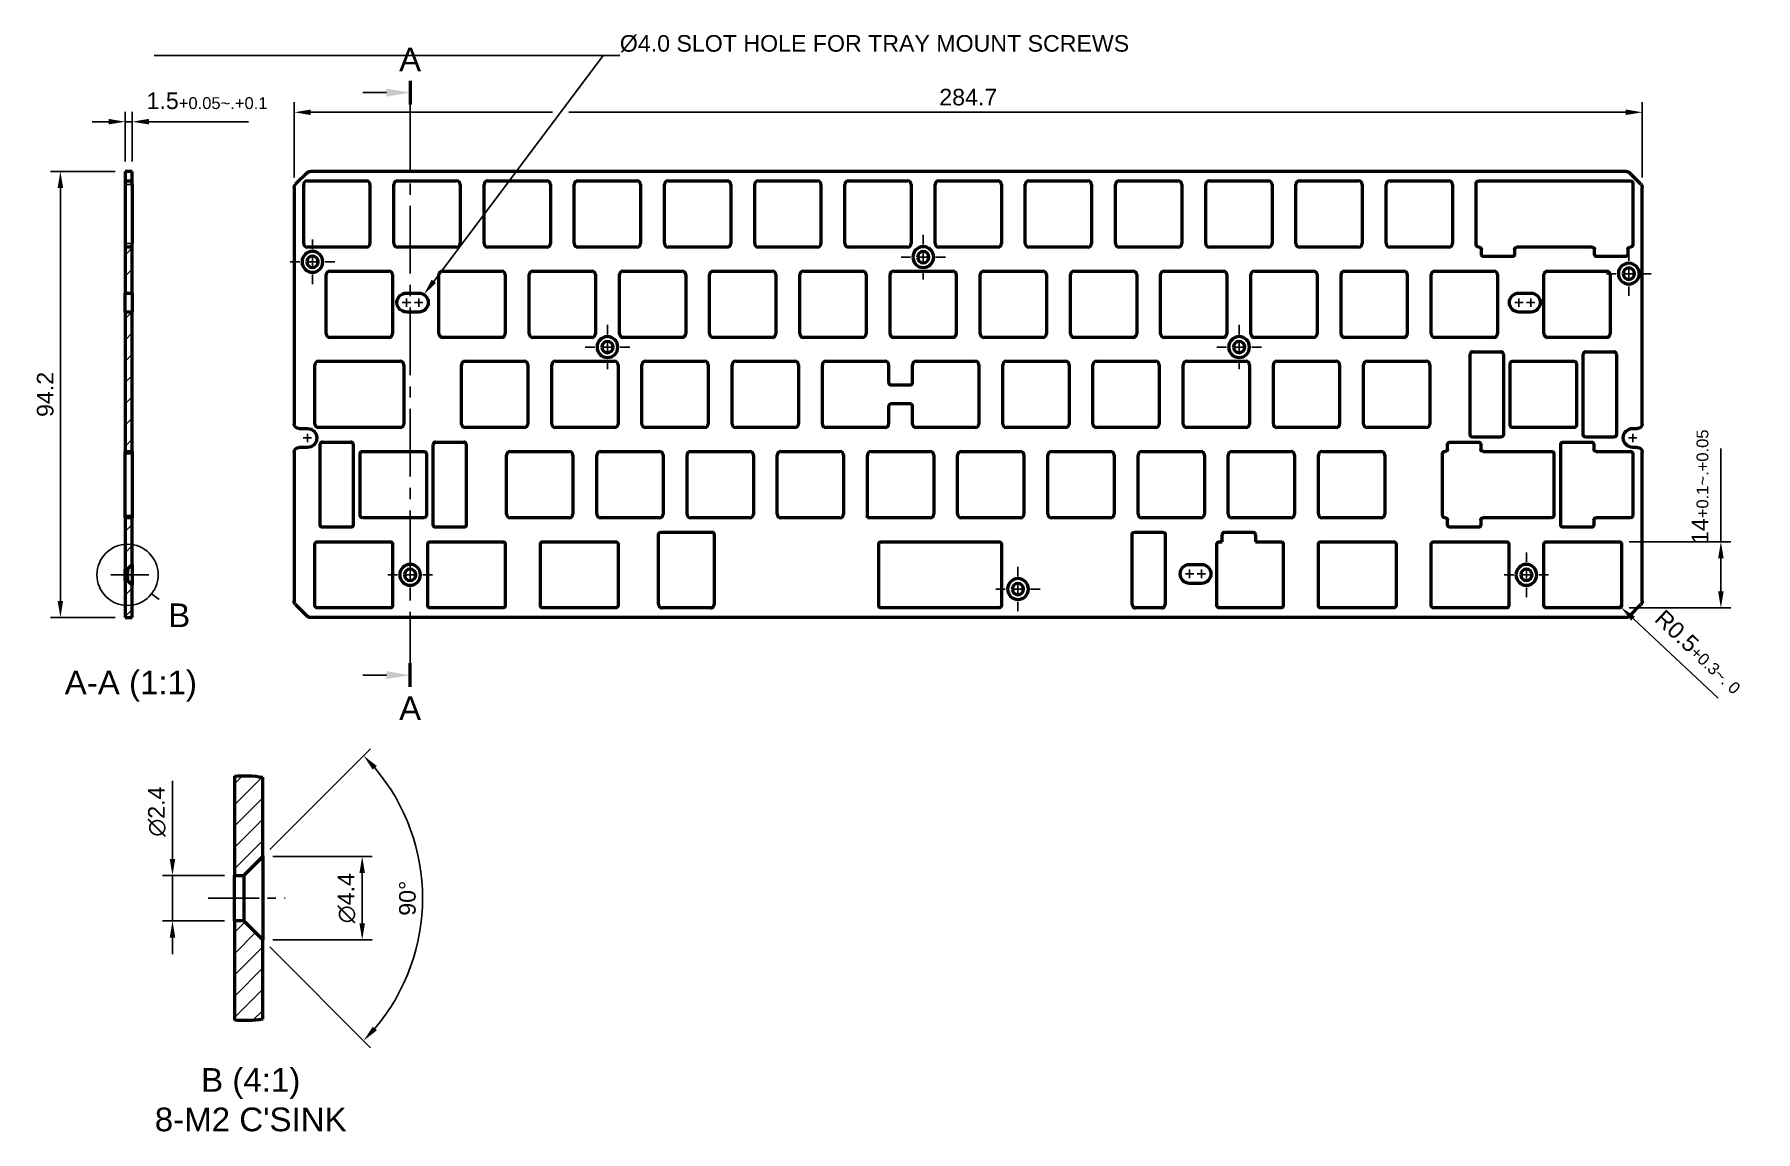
# Model space of a CAD drawing. Header units: millimetres. Extents: x 38 to 402, y 30 to 261.
import ezdxf
from ezdxf import colors
from ezdxf.entities.mleader import LeaderData, LeaderLine
from ezdxf.math import Vec2, Vec3

# ---------------------------------------------------------------- set-up
doc = ezdxf.new("R2010")
doc.units = ezdxf.units.MM
doc.header["$LTSCALE"] = 0.75
doc.linetypes.add('CENTER2', pattern=[28.575, 19.05, -3.175, 3.175, -3.175])
for name, color, linetype, lineweight in [('Detail Boundary', 7, 'Continuous', 25), ('FD_Dimensions', 7, 'Continuous', 25), ('Hatching', 7, 'Continuous', 25), ('Leaders', 7, 'Continuous', 25), ('Section Lines', 7, 'CENTER2', 25), ('Smart Centers', 7, 'CENTER2', 25), ('View Labels', 7, 'Continuous', 25), ('Visible', 7, 'Continuous', 50), ('Visible Narrow', 7, 'Continuous', 25)]:
    doc.layers.add(name, color=color, linetype=linetype, lineweight=lineweight)
doc.styles.get("Standard").update_dxf_attribs({"font": ''})
doc.styles.get('Standard').set_extended_font_data('Arial')
doc.dimstyles.new('Dim-ISO-25', dxfattribs={"dimtxt": 3.5, "dimasz": 3.5, "dimexe": 2.1, "dimexo": 2.1, "dimgap": 1.4, "dimtad": 1, "dimdsep": 46, "dimtxsty": 'Standard', "dimcen": 0, "dimazin": 2, "dimtp": 0.1, "dimtm": 0.1, "dimtfac": 0.714286, "dimtmove": 0, "dimatfit": 3, "dimfxl": 1, "dimarcsym": 0})

msp = doc.modelspace()

# ---------------------------------------------------------------- texts
at = {"layer": 'Detail Boundary', "insert": (69.008, 138.661), "char_height": 5, "attachment_point": 5}
msp.add_mtext('B', dxfattribs=at)
at = {"layer": 'Section Lines', "char_height": 5, "attachment_point": 5}
for insert in [(117.766, 256.044), (117.766, 119.03)]:
    msp.add_mtext('A', dxfattribs=dict(at, insert=insert))
at = {"layer": 'View Labels', "char_height": 5, "attachment_point": 8}
for s, insert, width in [('A-A (1:1)', (58.788, 120.461), 30.21487), ("B (4:1)^J8-M2 C'SINK", (84.104, 29.634), 53.01025)]:
    msp.add_mtext(s, dxfattribs=dict(at, insert=insert, width=width))

# ---------------------------------------------------------------- blocks, each defined once
blk = doc.blocks.new('*U3')
at = {"layer": 'Smart Centers', "color": 0, "ltscale": 0.75, "transparency": 16777216}
for p, q in [((0, 2.68), (0, 4.7)), ((-4.7, 0), (-2.68, 0)), ((2.68, 0), (4.7, 0)), ((0, -4.7), (0, -2.68))]:
    blk.add_line(p, q, dxfattribs=at)
at = {"layer": 'Smart Centers', "color": 0, "linetype": 'Continuous', "ltscale": 0.75, "transparency": 16777216}
for p, q in [((-0.89, 0), (0.89, 0)), ((0, -0.89), (0, 0.89))]:
    blk.add_line(p, q, dxfattribs=at)
blk = doc.blocks.new('*U4')
at = {"layer": 'Smart Centers', "color": 0, "ltscale": 0.75, "transparency": 16777216}
for p, q in [((0, 2.68), (0, 4.7)), ((-4.7, 0), (-2.68, 0)), ((2.68, 0), (4.7, 0)), ((0, -4.7), (0, -2.68))]:
    blk.add_line(p, q, dxfattribs=at)
at = {"layer": 'Smart Centers', "color": 0, "linetype": 'Continuous', "ltscale": 0.75, "transparency": 16777216}
for p, q in [((-0.89, 0), (0.89, 0)), ((0, -0.89), (0, 0.89))]:
    blk.add_line(p, q, dxfattribs=at)
blk = doc.blocks.new('*U5')
at = {"layer": 'Smart Centers', "color": 0, "ltscale": 0.75, "transparency": 16777216}
for p, q in [((0, 2.68), (0, 4.7)), ((-4.7, 0), (-2.68, 0)), ((2.68, 0), (4.7, 0)), ((0, -4.7), (0, -2.68))]:
    blk.add_line(p, q, dxfattribs=at)
at = {"layer": 'Smart Centers', "color": 0, "linetype": 'Continuous', "ltscale": 0.75, "transparency": 16777216}
for p, q in [((-0.89, 0), (0.89, 0)), ((0, -0.89), (0, 0.89))]:
    blk.add_line(p, q, dxfattribs=at)
blk = doc.blocks.new('*U6')
at = {"layer": 'Smart Centers', "color": 0, "ltscale": 0.75, "transparency": 16777216}
for p, q in [((0, 2.68), (0, 4.7)), ((-4.7, 0), (-2.68, 0)), ((2.68, 0), (4.7, 0)), ((0, -4.7), (0, -2.68))]:
    blk.add_line(p, q, dxfattribs=at)
at = {"layer": 'Smart Centers', "color": 0, "linetype": 'Continuous', "ltscale": 0.75, "transparency": 16777216}
for p, q in [((-0.89, 0), (0.89, 0)), ((0, -0.89), (0, 0.89))]:
    blk.add_line(p, q, dxfattribs=at)
blk = doc.blocks.new('*U7')
at = {"layer": 'Smart Centers', "color": 0, "ltscale": 0.75, "transparency": 16777216}
for p, q in [((0, 2.68), (0, 4.7)), ((-4.7, 0), (-2.68, 0)), ((2.68, 0), (4.7, 0)), ((0, -4.7), (0, -2.68))]:
    blk.add_line(p, q, dxfattribs=at)
at = {"layer": 'Smart Centers', "color": 0, "linetype": 'Continuous', "ltscale": 0.75, "transparency": 16777216}
for p, q in [((-0.89, 0), (0.89, 0)), ((0, -0.89), (0, 0.89))]:
    blk.add_line(p, q, dxfattribs=at)
blk = doc.blocks.new('*U8')
at = {"layer": 'Smart Centers', "color": 0, "ltscale": 0.75, "transparency": 16777216}
for p, q in [((0, 2.68), (0, 4.7)), ((-4.7, 0), (-2.68, 0)), ((2.68, 0), (4.7, 0)), ((0, -4.7), (0, -2.68))]:
    blk.add_line(p, q, dxfattribs=at)
at = {"layer": 'Smart Centers', "color": 0, "linetype": 'Continuous', "ltscale": 0.75, "transparency": 16777216}
for p, q in [((-0.89, 0), (0.89, 0)), ((0, -0.89), (0, 0.89))]:
    blk.add_line(p, q, dxfattribs=at)
blk = doc.blocks.new('*U9')
at = {"layer": 'Smart Centers', "color": 0, "ltscale": 0.75, "transparency": 16777216}
for p, q in [((0, 2.68), (0, 4.7)), ((-4.7, 0), (-2.68, 0)), ((2.68, 0), (4.7, 0)), ((0, -4.7), (0, -2.68))]:
    blk.add_line(p, q, dxfattribs=at)
at = {"layer": 'Smart Centers', "color": 0, "linetype": 'Continuous', "ltscale": 0.75, "transparency": 16777216}
for p, q in [((-0.89, 0), (0.89, 0)), ((0, -0.89), (0, 0.89))]:
    blk.add_line(p, q, dxfattribs=at)
blk = doc.blocks.new('*U10')
at = {"layer": 'Smart Centers', "color": 0, "ltscale": 0.75, "transparency": 16777216}
for p, q in [((0, 2.68), (0, 4.7)), ((-4.7, 0), (-2.68, 0)), ((2.68, 0), (4.7, 0)), ((0, -4.7), (0, -2.68))]:
    blk.add_line(p, q, dxfattribs=at)
at = {"layer": 'Smart Centers', "color": 0, "linetype": 'Continuous', "ltscale": 0.75, "transparency": 16777216}
for p, q in [((-0.89, 0), (0.89, 0)), ((0, -0.89), (0, 0.89))]:
    blk.add_line(p, q, dxfattribs=at)
blk = doc.blocks.new('*U11')
at = {"layer": 'Smart Centers', "color": 0, "linetype": 'Continuous', "ltscale": 0.75, "transparency": 16777216}
for p, q in [((-0.89, 0), (0.89, 0)), ((0, -0.89), (0, 0.89))]:
    blk.add_line(p, q, dxfattribs=at)
blk = doc.blocks.new('*U12')
at = {"layer": 'Smart Centers', "color": 0, "linetype": 'Continuous', "ltscale": 0.75, "transparency": 16777216}
for p, q in [((-0.89, 0), (0.89, 0)), ((0, -0.89), (0, 0.89))]:
    blk.add_line(p, q, dxfattribs=at)
blk = doc.blocks.new('*U13')
at = {"layer": 'Smart Centers', "color": 0, "linetype": 'Continuous', "ltscale": 0.75, "transparency": 16777216}
for p, q in [((-0.89, 0), (0.89, 0)), ((0, -0.89), (0, 0.89))]:
    blk.add_line(p, q, dxfattribs=at)
blk = doc.blocks.new('*U14')
at = {"layer": 'Smart Centers', "color": 0, "linetype": 'Continuous', "ltscale": 0.75, "transparency": 16777216}
for p, q in [((-0.89, 0), (0.89, 0)), ((0, -0.89), (0, 0.89))]:
    blk.add_line(p, q, dxfattribs=at)
blk = doc.blocks.new('*U15')
at = {"layer": 'Smart Centers', "color": 0, "linetype": 'Continuous', "ltscale": 0.75, "transparency": 16777216}
for p, q in [((-0.89, 0), (0.89, 0)), ((0, -0.89), (0, 0.89))]:
    blk.add_line(p, q, dxfattribs=at)
blk = doc.blocks.new('*U16')
at = {"layer": 'Smart Centers', "color": 0, "linetype": 'Continuous', "ltscale": 0.75, "transparency": 16777216}
for p, q in [((-0.89, 0), (0.89, 0)), ((0, -0.89), (0, 0.89))]:
    blk.add_line(p, q, dxfattribs=at)
blk = doc.blocks.new('*U17')
at = {"layer": 'Smart Centers', "color": 0, "linetype": 'Continuous', "ltscale": 0.75, "transparency": 16777216}
for p, q in [((-0.89, 0), (0.89, 0)), ((0, -0.89), (0, 0.89))]:
    blk.add_line(p, q, dxfattribs=at)
blk = doc.blocks.new('*U18')
at = {"layer": 'Smart Centers', "color": 0, "linetype": 'Continuous', "ltscale": 0.75, "transparency": 16777216}
for p, q in [((-0.89, 0), (0.89, 0)), ((0, -0.89), (0, 0.89))]:
    blk.add_line(p, q, dxfattribs=at)
blk = doc.blocks.new('*D29')
at = {"layer": 'Defpoints', "color": 0, "transparency": 16777216}
for p in [(373.11, 154.21), (394.58, 154.21), (373.11, 140.21)]:
    blk.add_point(p, dxfattribs=at)
at = {"layer": 'FD_Dimensions', "color": 0, "lineweight": -2, "transparency": 16777216}
for p, q in [((394.58, 154.21), (394.58, 173.92)), ((375.21, 154.21), (396.68, 154.21)), ((394.58, 143.71), (394.58, 150.71)), ((375.21, 140.21), (396.68, 140.21))]:
    blk.add_line(p, q, dxfattribs=at)
at = {"layer": 'FD_Dimensions', "color": 0, "transparency": 16777216}
for points in [[(394, 150.71), (395.17, 150.71), (394.58, 154.21)], [(394, 143.71), (395.17, 143.71), (394.58, 140.21)]]:
    blk.add_solid(points, dxfattribs=at)
at = {"layer": 'FD_Dimensions', "color": 0, "transparency": 16777216, "insert": (390.21, 165.82), "char_height": 3.5, "attachment_point": 5, "rotation": 90}
blk.add_mtext('14{\\H2.5;\\S+0.1~.+0.05;}', dxfattribs=at)
blk = doc.blocks.new('*D30')
at = {"layer": 'Defpoints', "color": 0, "transparency": 16777216}
for p in [(373.11, 140.71), (373.47, 140.37)]:
    blk.add_point(p, dxfattribs=at)
at = {"layer": 'FD_Dimensions', "color": 0, "lineweight": -2, "transparency": 16777216}
for p, q in [((373.11, 140.71), (373.47, 140.37)), ((394.01, 121.15), (376.03, 137.98))]:
    blk.add_line(p, q, dxfattribs=at)
at = {"layer": 'FD_Dimensions', "color": 0, "transparency": 16777216}
blk.add_solid([(376.43, 138.41), (375.63, 137.55), (373.47, 140.37)], dxfattribs=at)
at = {"layer": 'FD_Dimensions', "color": 0, "transparency": 16777216, "insert": (389.98, 130.95), "char_height": 3.5, "attachment_point": 5, "rotation": 316.9037}
blk.add_mtext('R0.5{\\H2.5;\\S+0.3~. 0;}', dxfattribs=at)
blk = doc.blocks.new('*U21')
at = {"layer": 'Smart Centers', "color": 0, "ltscale": 0.75, "transparency": 16777216}
blk.add_line((-4, 0), (4, 0), dxfattribs=at)
blk = doc.blocks.new('*U22')
at = {"layer": 'Smart Centers', "color": 0, "ltscale": 0.75, "transparency": 16777216}
blk.add_line((-9.5, 0), (6.74, 0), dxfattribs=at)
blk = doc.blocks.new('*D31')
at = {"layer": 'Defpoints', "color": 0, "transparency": 16777216}
for p in [(67.58, 83.72), (80.64, 83.72), (80.64, 74.12)]:
    blk.add_point(p, dxfattribs=at)
at = {"layer": 'FD_Dimensions', "color": 0, "lineweight": -2, "transparency": 16777216}
for p, q in [((67.58, 87.22), (67.58, 103.69)), ((78.54, 83.72), (65.48, 83.72)), ((67.58, 74.12), (67.58, 83.72)), ((78.54, 74.12), (65.48, 74.12)), ((67.58, 70.62), (67.58, 67.12))]:
    blk.add_line(p, q, dxfattribs=at)
at = {"layer": 'FD_Dimensions', "color": 0, "transparency": 16777216}
for points in [[(67, 87.22), (68.17, 87.22), (67.58, 83.72)], [(67, 70.62), (68.17, 70.62), (67.58, 74.12)]]:
    blk.add_solid(points, dxfattribs=at)
at = {"layer": 'FD_Dimensions', "color": 0, "transparency": 16777216, "insert": (64.3, 97.21), "char_height": 3.5, "attachment_point": 5, "rotation": 90}
blk.add_mtext('∅2.4', dxfattribs=at)
blk = doc.blocks.new('*D32')
at = {"layer": 'Defpoints', "color": 0, "transparency": 16777216}
for p in [(86.64, 87.72), (86.64, 70.12), (107.64, 70.12)]:
    blk.add_point(p, dxfattribs=at)
at = {"layer": 'FD_Dimensions', "color": 0, "lineweight": -2, "transparency": 16777216}
for p, q in [((88.74, 87.72), (109.74, 87.72)), ((107.64, 84.22), (107.64, 73.62)), ((88.74, 70.12), (109.74, 70.12))]:
    blk.add_line(p, q, dxfattribs=at)
at = {"layer": 'FD_Dimensions', "color": 0, "transparency": 16777216}
for points in [[(107.06, 84.22), (108.23, 84.22), (107.64, 87.72)], [(107.06, 73.62), (108.23, 73.62), (107.64, 70.12)]]:
    blk.add_solid(points, dxfattribs=at)
at = {"layer": 'FD_Dimensions', "color": 0, "transparency": 16777216, "insert": (104.36, 78.92), "char_height": 3.5, "attachment_point": 5, "rotation": 90}
blk.add_mtext('∅4.4', dxfattribs=at)
blk = doc.blocks.new('*D33')
at = {"layer": 'Defpoints', "color": 0, "transparency": 16777216}
for p in [(86.64, 87.72), (82.64, 83.72), (82.64, 74.12), (86.64, 70.12), (118.95, 67.91)]:
    blk.add_point(p, dxfattribs=at)
at = {"layer": 'FD_Dimensions', "color": 0, "lineweight": -2, "transparency": 16777216}
for p, q in [((88.13, 89.21), (109.42, 110.5)), ((88.13, 68.64), (109.42, 47.35))]:
    blk.add_line(p, q, dxfattribs=at)
blk.add_arc((77.84, 78.92), 42.56, 319.7135, 40.2865, dxfattribs=at)
at = {"layer": 'FD_Dimensions', "color": 0, "transparency": 16777216}
for points in [[(109.88, 106.05), (110.74, 106.84), (107.94, 109.02)], [(110.74, 51.01), (109.88, 51.8), (107.94, 48.83)]]:
    blk.add_solid(points, dxfattribs=at)
at = {"layer": 'FD_Dimensions', "color": 0, "transparency": 16777216, "insert": (117.21, 78.92), "char_height": 3.5, "attachment_point": 5, "rotation": 90}
blk.add_mtext('90°', dxfattribs=at)
blk = doc.blocks.new('*D34')
at = {"layer": 'Defpoints', "color": 0, "transparency": 16777216}
for p in [(59.09, 242.91), (57.59, 232.41), (59.09, 232.41)]:
    blk.add_point(p, dxfattribs=at)
at = {"layer": 'FD_Dimensions', "color": 0, "lineweight": -2, "transparency": 16777216}
for p, q in [((57.59, 234.51), (57.59, 245.01)), ((59.09, 234.51), (59.09, 245.01)), ((54.09, 242.91), (50.59, 242.91)), ((57.59, 242.91), (59.09, 242.91)), ((62.59, 242.91), (83.66, 242.91))]:
    blk.add_line(p, q, dxfattribs=at)
at = {"layer": 'FD_Dimensions', "color": 0, "transparency": 16777216}
for points in [[(54.09, 243.5), (54.09, 242.33), (57.59, 242.91)], [(62.59, 243.5), (62.59, 242.33), (59.09, 242.91)]]:
    blk.add_solid(points, dxfattribs=at)
at = {"layer": 'FD_Dimensions', "color": 0, "transparency": 16777216, "insert": (74.88, 247.31), "char_height": 3.5, "attachment_point": 5}
blk.add_mtext('1.5{\\H2.5;\\S+0.05~.+0.1;}', dxfattribs=at)
blk = doc.blocks.new('*D35')
at = {"layer": 'Defpoints', "color": 0, "transparency": 16777216}
for p in [(377.99, 244.9), (93.29, 229), (377.99, 229)]:
    blk.add_point(p, dxfattribs=at)
at = {"layer": 'FD_Dimensions', "color": 0, "lineweight": -2, "transparency": 16777216}
for p, q in [((93.29, 231.1), (93.29, 247)), ((96.79, 244.9), (147.82, 244.9)), ((151.32, 244.9), (374.49, 244.9)), ((377.99, 231.1), (377.99, 247))]:
    blk.add_line(p, q, dxfattribs=at)
at = {"layer": 'FD_Dimensions', "color": 0, "transparency": 16777216}
for points in [[(96.79, 245.48), (96.79, 244.31), (93.29, 244.9)], [(374.49, 245.48), (374.49, 244.31), (377.99, 244.9)]]:
    blk.add_solid(points, dxfattribs=at)
at = {"layer": 'FD_Dimensions', "color": 0, "transparency": 16777216, "insert": (235.64, 248.08), "char_height": 3.5, "attachment_point": 5}
blk.add_mtext('284.7', dxfattribs=at)
blk = doc.blocks.new('*D36')
at = {"layer": 'Defpoints', "color": 0, "transparency": 16777216}
for p in [(57.59, 232.41), (43.91, 138.21), (57.59, 138.21)]:
    blk.add_point(p, dxfattribs=at)
at = {"layer": 'FD_Dimensions', "color": 0, "lineweight": -2, "transparency": 16777216}
for p, q in [((55.49, 232.41), (41.81, 232.41)), ((43.91, 228.91), (43.91, 141.71)), ((55.49, 138.21), (41.81, 138.21))]:
    blk.add_line(p, q, dxfattribs=at)
at = {"layer": 'FD_Dimensions', "color": 0, "transparency": 16777216}
for points in [[(43.32, 228.91), (44.49, 228.91), (43.91, 232.41)], [(43.32, 141.71), (44.49, 141.71), (43.91, 138.21)]]:
    blk.add_solid(points, dxfattribs=at)
at = {"layer": 'FD_Dimensions', "color": 0, "transparency": 16777216, "insert": (40.72, 185.31), "char_height": 3.5, "attachment_point": 5, "rotation": 90}
blk.add_mtext('94.2', dxfattribs=at)

# ---------------------------------------------------------------- dimensions: what is measured, and where the dimension line sits
at = {"layer": 'FD_Dimensions'}
dim = msp.add_aligned_dim(p1=(57.594, 232.414), p2=(59.094, 232.414), distance=10.5, dimstyle='Dim-ISO-25', override={"dimgap": 1.4, "dimlfac": 1, "dimclrd": 0, "dimclre": 0, "dimtol": 1, "dimlim": 0, "dimtp": 0.05, "dimtm": -0.1}, dxfattribs=at)
dim.commit()
dim.dimension.update_dxf_attribs({"geometry": '*D34', "text_midpoint": (74.878, 247.313)})
dim = msp.add_linear_dim(base=(377.987, 244.895), p1=(93.287, 229), p2=(377.987, 229), dimstyle='Dim-ISO-25', override={"dimlfac": 1}, dxfattribs=at)
dim.commit()
dim.dimension.update_dxf_attribs({"geometry": '*D35', "text_midpoint": (235.637, 244.895), "dimtype": 160})
for base, p1, p2, override, picture, middle, dimtype in [((43.907, 138.214), (57.594, 232.414), (57.594, 138.214), {"dimlfac": 1}, '*D36', (43.907, 185.314), 161), ((394.583, 154.214), (373.106, 140.214), (373.106, 154.214), {"dimlfac": 1, "dimtol": 1, "dimtm": -0.05}, '*D29', (394.583, 165.818), 160)]:
    dim = msp.add_linear_dim(base=base, p1=p1, p2=p2, angle=270, dimstyle='Dim-ISO-25', override=override, dxfattribs=at)
    dim.commit()
    dim.dimension.update_dxf_attribs({"geometry": picture, "text_midpoint": middle, "dimtype": dimtype})
dim = msp.add_radius_dim(center=(373.106, 140.714), mpoint=(373.471, 140.372), dimstyle='Dim-ISO-25', override={"dimgap": 1.4, "dimlfac": 1, "dimse1": 1, "dimclrd": 0, "dimclre": 0, "dimtol": 1, "dimlim": 0, "dimtp": 0.3, "dimtm": 0}, dxfattribs=at)
dim.commit()
dim.dimension.update_dxf_attribs({"geometry": '*D30', "text_midpoint": (386.973, 127.739), "dimtype": 164})
dim = msp.add_angular_dim_2l(base=(118.951, 67.91), line1=((86.644, 70.124), (82.644, 74.124)), line2=((82.644, 83.724), (86.644, 87.724)), dimstyle='Dim-ISO-25', override={"dimlfac": 0.25, "dimpost": '', "dimclrd": 0, "dimclre": 0}, dxfattribs=at)
dim.commit()
dim.dimension.update_dxf_attribs({"geometry": '*D33', "text_midpoint": (117.214, 78.924)})
for p1, p2, distance, picture, middle in [((80.644, 74.124), (80.644, 83.724), 13.06, '*D31', (64.3, 97.207)), ((86.644, 87.724), (86.644, 70.124), 21, '*D32', (104.359, 78.924))]:
    dim = msp.add_aligned_dim(p1=p1, p2=p2, distance=distance, text='∅<>', dimstyle='Dim-ISO-25', override={"dimlfac": 0.25, "dimclrd": 0, "dimclre": 0}, dxfattribs=at)
    dim.commit()
    dim.dimension.update_dxf_attribs({"geometry": picture, "text_midpoint": middle})

# ---------------------------------------------------------------- hatches: boundary and pattern name
at = {"layer": 'Hatching'}
h = msp.add_hatch(dxfattribs=at)
h.set_pattern_fill('ANSI31', color=256, style=0)
h.paths.add_polyline_path([(57.594, 206.714), (59.094, 206.714), (59.094, 216.414), (57.594, 216.414)], flags=0)
h.paths.add_polyline_path([(59.094, 202.714), (57.594, 202.714), (57.594, 173.264), (59.094, 173.264)], flags=0)
h.paths.add_polyline_path([(57.594, 232.414), (57.594, 230.414), (59.094, 230.414), (59.094, 232.414)], flags=0)
h.paths.add_polyline_path([(57.594, 146.013), (57.594, 138.214), (59.094, 138.214), (59.094, 145.013), (58.094, 146.013)], flags=0)
h.paths.add_polyline_path([(59.094, 149.413), (59.094, 159.264), (57.594, 159.264), (57.594, 148.413), (58.094, 148.413)], flags=0)
h = msp.add_hatch(dxfattribs=at)
h.set_pattern_fill('ANSI31', color=256, style=0)
edge = h.paths.add_edge_path(flags=0)
edge.add_line((80.644, 83.724), (82.644, 83.724))
edge.add_line((82.644, 83.724), (86.644, 87.724))
edge.add_line((86.644, 87.724), (86.644, 104.478))
edge.add_ellipse((82.644, 78.924), major_axis=(2, -25.788), ratio=1, start_angle=166.66906, end_angle=180)
edge.add_line((80.644, 104.712), (80.644, 83.724))
edge = h.paths.add_edge_path(flags=0)
edge.add_line((82.644, 74.124), (80.644, 74.124))
edge.add_line((80.644, 74.124), (80.644, 53.136))
edge.add_ellipse((82.644, 78.924), major_axis=(-4, 25.554), ratio=1, start_angle=166.66906, end_angle=180)
edge.add_line((86.644, 53.37), (86.644, 70.124))
edge.add_line((86.644, 70.124), (82.644, 74.124))

# ---------------------------------------------------------------- linework, layer by layer
at = {"layer": 'Detail Boundary'}
msp.add_line((63.184, 143.224), (64.761, 141.989), dxfattribs=at)
msp.add_circle((58.094, 147.213), 6.466, dxfattribs=at)
at = {"layer": 'Section Lines', "lineweight": 50}
for p, q in [((117.766, 251.544), (117.766, 246.544)), ((117.766, 123.53), (117.766, 128.53))]:
    msp.add_line(p, q, dxfattribs=at)
at = {"layer": 'Section Lines'}
for p, q in [((112.766, 249.044), (107.766, 249.044)), ((112.766, 126.03), (107.766, 126.03))]:
    msp.add_line(p, q, dxfattribs=at)
at = {"layer": 'Section Lines', "lineweight": 25}
msp.add_line((117.766, 246.544), (117.766, 128.53), dxfattribs=at)
at = {"layer": 'Section Lines'}
for points in [[(112.766, 249.878), (117.766, 249.044), (112.766, 248.211)], [(112.766, 126.864), (117.766, 126.03), (112.766, 125.197)]]:
    msp.add_solid(points, dxfattribs=at)
at = {"layer": 'Visible', "extrusion": (1, -2.22045e-16, 0)}
for p, q in [((57.594, 232.414), (57.594, 230.414)), ((59.094, 232.414), (57.594, 232.414)), ((57.594, 230.414), (59.094, 230.414)), ((57.594, 230.414), (57.594, 229.664)), ((57.594, 229.664), (57.594, 217.164)), ((59.094, 230.414), (59.094, 232.414)), ((59.094, 229.664), (59.094, 230.414)), ((59.094, 229.664), (59.094, 217.164)), ((57.594, 217.164), (57.594, 216.414)), ((59.094, 216.414), (57.594, 216.414)), ((57.594, 216.414), (57.594, 206.714)), ((59.094, 216.414), (59.094, 217.164)), ((59.094, 206.714), (59.094, 216.414)), ((57.594, 206.714), (59.094, 206.714)), ((57.594, 202.714), (57.594, 206.714)), ((59.094, 206.714), (59.094, 202.714)), ((59.094, 202.714), (57.594, 202.714)), ((57.594, 202.714), (57.594, 173.264)), ((59.094, 173.264), (59.094, 202.714)), ((57.594, 173.264), (59.094, 173.264)), ((57.594, 172.764), (57.594, 173.264)), ((57.594, 159.764), (57.594, 172.764)), ((59.094, 173.264), (59.094, 172.764)), ((59.094, 172.764), (59.094, 159.764)), ((57.594, 159.264), (57.594, 159.764)), ((59.094, 159.264), (57.594, 159.264)), ((57.594, 159.264), (57.594, 148.413)), ((59.094, 159.764), (59.094, 159.264)), ((59.094, 149.413), (59.094, 159.264)), ((58.094, 148.413), (59.094, 149.413)), ((59.094, 149.413), (59.094, 145.013)), ((57.594, 148.413), (58.094, 148.413)), ((57.594, 146.013), (57.594, 148.413)), ((57.594, 146.013), (57.594, 138.214)), ((58.094, 146.013), (57.594, 146.013)), ((58.094, 148.413), (58.094, 146.013)), ((59.094, 145.013), (58.094, 146.013)), ((59.094, 138.214), (59.094, 145.013)), ((57.594, 138.214), (59.094, 138.214)), ((80.644, 104.712), (80.644, 83.724)), ((86.644, 87.724), (86.644, 104.478)), ((82.644, 83.724), (86.644, 87.724)), ((86.644, 87.724), (86.644, 70.124)), ((80.644, 83.724), (82.644, 83.724)), ((80.644, 74.124), (80.644, 83.724)), ((82.644, 83.724), (82.644, 74.124)), ((82.644, 74.124), (80.644, 74.124)), ((80.644, 74.124), (80.644, 53.136)), ((86.644, 70.124), (82.644, 74.124)), ((86.644, 53.37), (86.644, 70.124))]:
    msp.add_line(p, q, dxfattribs=at)
at = {"layer": 'Visible'}
for p, q in [((93.287, 229), (93.287, 179.113)), ((95.995, 232.121), (93.58, 229.707)), ((95.287, 217.164), (95.287, 229.664)), ((96.037, 230.414), (108.537, 230.414)), ((374.573, 232.414), (96.702, 232.414)), ((109.287, 229.664), (109.287, 217.164)), ((114.337, 217.164), (114.337, 229.664)), ((115.087, 230.414), (127.587, 230.414)), ((128.337, 229.664), (128.337, 217.164)), ((133.387, 217.164), (133.387, 229.664)), ((134.137, 230.414), (146.637, 230.414)), ((147.387, 229.664), (147.387, 217.164)), ((152.437, 217.164), (152.437, 229.664)), ((153.187, 230.414), (165.687, 230.414)), ((166.437, 229.664), (166.437, 217.164)), ((171.487, 217.164), (171.487, 229.664)), ((172.237, 230.414), (184.737, 230.414)), ((185.487, 229.664), (185.487, 217.164)), ((190.537, 217.164), (190.537, 229.664)), ((191.287, 230.414), (203.787, 230.414)), ((204.537, 229.664), (204.537, 217.164)), ((209.587, 217.164), (209.587, 229.664)), ((210.337, 230.414), (222.837, 230.414)), ((223.587, 229.664), (223.587, 217.164)), ((228.637, 217.164), (228.637, 229.664)), ((229.387, 230.414), (241.887, 230.414)), ((242.637, 229.664), (242.637, 217.164)), ((247.687, 217.164), (247.687, 229.664)), ((248.437, 230.414), (260.937, 230.414)), ((261.687, 229.664), (261.687, 217.164)), ((266.737, 217.164), (266.737, 229.664)), ((267.487, 230.414), (279.987, 230.414)), ((280.737, 229.664), (280.737, 217.164)), ((285.787, 217.164), (285.787, 229.664)), ((286.537, 230.414), (299.037, 230.414)), ((299.787, 229.664), (299.787, 217.164)), ((304.837, 217.164), (304.837, 229.664)), ((305.587, 230.414), (318.087, 230.414)), ((318.837, 229.664), (318.837, 217.164)), ((323.887, 217.164), (323.887, 229.664)), ((324.637, 230.414), (337.137, 230.414)), ((337.887, 229.664), (337.887, 217.164)), ((342.937, 216.914), (342.937, 229.914)), ((343.437, 230.414), (375.487, 230.414)), ((377.695, 229.707), (375.28, 232.121)), ((375.987, 229.914), (375.987, 216.914)), ((377.987, 179.132), (377.987, 229)), ((108.537, 216.414), (96.037, 216.414)), ((127.587, 216.414), (115.087, 216.414)), ((146.637, 216.414), (134.137, 216.414)), ((165.687, 216.414), (153.187, 216.414)), ((184.737, 216.414), (172.237, 216.414)), ((203.787, 216.414), (191.287, 216.414)), ((222.837, 216.414), (210.337, 216.414)), ((241.887, 216.414), (229.387, 216.414)), ((260.937, 216.414), (248.437, 216.414)), ((279.987, 216.414), (267.487, 216.414)), ((299.037, 216.414), (286.537, 216.414)), ((318.087, 216.414), (305.587, 216.414)), ((337.137, 216.414), (324.637, 216.414)), ((343.524, 216.414), (343.437, 216.414)), ((344.024, 214.914), (344.024, 215.914)), ((351.024, 215.914), (351.024, 214.914)), ((367.4, 216.414), (351.524, 216.414)), ((367.9, 214.914), (367.9, 215.914)), ((374.9, 215.914), (374.9, 214.914)), ((375.487, 216.414), (375.4, 216.414)), ((100.8, 211.364), (113.3, 211.364)), ((124.612, 211.364), (137.112, 211.364)), ((143.662, 211.364), (156.162, 211.364)), ((162.712, 211.364), (175.212, 211.364)), ((181.762, 211.364), (194.262, 211.364)), ((200.812, 211.364), (213.312, 211.364)), ((219.862, 211.364), (232.362, 211.364)), ((238.912, 211.364), (251.412, 211.364)), ((257.962, 211.364), (270.462, 211.364)), ((277.012, 211.364), (289.512, 211.364)), ((296.062, 211.364), (308.562, 211.364)), ((315.112, 211.364), (327.612, 211.364)), ((334.162, 211.364), (346.662, 211.364)), ((350.524, 214.414), (344.524, 214.414)), ((357.974, 211.364), (370.474, 211.364)), ((374.4, 214.414), (368.4, 214.414)), ((100.05, 198.114), (100.05, 210.614)), ((114.05, 210.614), (114.05, 198.114)), ((123.862, 198.114), (123.862, 210.614)), ((137.862, 210.614), (137.862, 198.114)), ((142.912, 198.114), (142.912, 210.614)), ((156.912, 210.614), (156.912, 198.114)), ((161.962, 198.114), (161.962, 210.614)), ((175.962, 210.614), (175.962, 198.114)), ((181.012, 198.114), (181.012, 210.614)), ((195.012, 210.614), (195.012, 198.114)), ((200.062, 198.114), (200.062, 210.614)), ((214.062, 210.614), (214.062, 198.114)), ((219.112, 198.114), (219.112, 210.614)), ((233.112, 210.614), (233.112, 198.114)), ((238.162, 198.114), (238.162, 210.614)), ((252.162, 210.614), (252.162, 198.114)), ((257.212, 198.114), (257.212, 210.614)), ((271.212, 210.614), (271.212, 198.114)), ((276.262, 198.114), (276.262, 210.614)), ((290.262, 210.614), (290.262, 198.114)), ((295.312, 198.114), (295.312, 210.614)), ((309.312, 210.614), (309.312, 198.114)), ((314.362, 198.114), (314.362, 210.614)), ((328.362, 210.614), (328.362, 198.114)), ((333.412, 198.114), (333.412, 210.614)), ((347.412, 210.614), (347.412, 198.114)), ((357.224, 198.114), (357.224, 210.614)), ((371.224, 210.614), (371.224, 198.114)), ((117.112, 206.714), (119.587, 206.714)), ((351.937, 206.714), (354.437, 206.714)), ((119.587, 202.714), (117.112, 202.714)), ((354.437, 202.714), (351.937, 202.714)), ((113.3, 197.364), (100.8, 197.364)), ((137.112, 197.364), (124.612, 197.364)), ((156.162, 197.364), (143.662, 197.364)), ((175.212, 197.364), (162.712, 197.364)), ((194.262, 197.364), (181.762, 197.364)), ((213.312, 197.364), (200.812, 197.364)), ((232.362, 197.364), (219.862, 197.364)), ((251.412, 197.364), (238.912, 197.364)), ((270.462, 197.364), (257.962, 197.364)), ((289.512, 197.364), (277.012, 197.364)), ((308.562, 197.364), (296.062, 197.364)), ((327.612, 197.364), (315.112, 197.364)), ((346.662, 197.364), (334.162, 197.364)), ((370.474, 197.364), (357.974, 197.364)), ((341.643, 176.814), (341.643, 193.814)), ((342.143, 194.314), (348.143, 194.314)), ((348.643, 193.814), (348.643, 176.814)), ((365.519, 176.814), (365.519, 193.814)), ((366.019, 194.314), (372.019, 194.314)), ((372.519, 193.814), (372.519, 176.814)), ((97.67, 179.063), (97.67, 191.564)), ((98.42, 192.314), (115.682, 192.314)), ((116.432, 191.564), (116.432, 179.063)), ((128.625, 179.064), (128.625, 191.564)), ((129.375, 192.314), (141.875, 192.314)), ((142.625, 191.564), (142.625, 179.064)), ((147.675, 179.064), (147.675, 191.564)), ((148.425, 192.314), (160.925, 192.314)), ((161.675, 191.564), (161.675, 179.064)), ((166.725, 179.064), (166.725, 191.564)), ((167.475, 192.314), (179.975, 192.314)), ((180.725, 191.564), (180.725, 179.064)), ((185.775, 179.064), (185.775, 191.564)), ((186.525, 192.314), (199.025, 192.314)), ((199.775, 191.564), (199.775, 179.064)), ((204.825, 179.064), (204.825, 191.564)), ((205.575, 192.314), (218.075, 192.314)), ((218.825, 191.564), (218.825, 187.813)), ((223.875, 187.813), (223.875, 191.564)), ((224.625, 192.314), (237.125, 192.314)), ((237.875, 191.564), (237.875, 179.064)), ((242.925, 179.064), (242.925, 191.564)), ((243.675, 192.314), (256.175, 192.314)), ((256.925, 191.564), (256.925, 179.064)), ((261.975, 179.064), (261.975, 191.564)), ((262.725, 192.314), (275.225, 192.314)), ((275.975, 191.564), (275.975, 179.064)), ((281.025, 179.064), (281.025, 191.564)), ((281.775, 192.314), (294.275, 192.314)), ((295.025, 191.564), (295.025, 179.064)), ((300.075, 179.064), (300.075, 191.564)), ((300.825, 192.314), (313.325, 192.314)), ((314.075, 191.564), (314.075, 179.064)), ((319.125, 179.064), (319.125, 191.564)), ((319.875, 192.314), (332.375, 192.314)), ((333.125, 191.564), (333.125, 179.064)), ((350.081, 178.814), (350.081, 191.814)), ((350.581, 192.314), (363.581, 192.314)), ((364.081, 191.814), (364.081, 178.814)), ((219.325, 187.313), (223.375, 187.313)), ((218.825, 182.813), (218.825, 179.064)), ((223.375, 183.313), (219.325, 183.313)), ((223.875, 179.064), (223.875, 182.813)), ((94.287, 178.113), (96.066, 178.113)), ((115.682, 178.313), (98.42, 178.313)), ((141.875, 178.314), (129.375, 178.314)), ((160.925, 178.314), (148.425, 178.314)), ((179.975, 178.314), (167.475, 178.314)), ((199.025, 178.314), (186.525, 178.314)), ((218.075, 178.314), (205.575, 178.314)), ((237.125, 178.314), (224.625, 178.314)), ((256.175, 178.314), (243.675, 178.314)), ((275.225, 178.314), (262.725, 178.314)), ((294.275, 178.314), (281.775, 178.314)), ((313.325, 178.314), (300.825, 178.314)), ((332.375, 178.314), (319.875, 178.314)), ((363.581, 178.314), (350.581, 178.314)), ((375.966, 178.132), (376.987, 178.132)), ((98.756, 157.764), (98.756, 174.764)), ((99.256, 175.264), (105.256, 175.264)), ((105.756, 174.764), (105.756, 157.764)), ((122.632, 157.764), (122.632, 174.764)), ((123.132, 175.264), (129.132, 175.264)), ((129.632, 174.764), (129.632, 157.764)), ((336.881, 173.764), (336.881, 174.764)), ((337.381, 175.264), (343.381, 175.264)), ((348.143, 176.314), (342.143, 176.314)), ((343.881, 174.764), (343.881, 173.764)), ((360.757, 157.764), (360.757, 174.764)), ((361.257, 175.264), (367.257, 175.264)), ((372.019, 176.314), (366.019, 176.314)), ((367.757, 174.764), (367.757, 173.764)), ((93.287, 173.113), (93.287, 141.628)), ((96.066, 174.113), (94.287, 174.113)), ((107.194, 159.764), (107.194, 172.764)), ((107.694, 173.264), (120.694, 173.264)), ((121.194, 172.764), (121.194, 159.764)), ((138.15, 160.014), (138.15, 172.514)), ((138.9, 173.264), (151.4, 173.264)), ((152.15, 172.514), (152.15, 160.014)), ((157.2, 160.014), (157.2, 172.514)), ((157.95, 173.264), (170.45, 173.264)), ((171.2, 172.514), (171.2, 160.014)), ((176.25, 160.014), (176.25, 172.514)), ((177, 173.264), (189.5, 173.264)), ((190.25, 172.514), (190.25, 160.014)), ((195.3, 160.014), (195.3, 172.514)), ((196.05, 173.264), (208.55, 173.264)), ((209.3, 172.514), (209.3, 160.014)), ((214.35, 159.264), (214.35, 172.514)), ((215.1, 173.264), (227.6, 173.264)), ((228.35, 172.514), (228.35, 160.014)), ((233.4, 160.014), (233.4, 172.514)), ((234.15, 173.264), (246.65, 173.264)), ((247.4, 172.514), (247.4, 160.014)), ((252.45, 160.014), (252.45, 172.514)), ((253.2, 173.264), (265.7, 173.264)), ((266.45, 172.514), (266.45, 160.014)), ((271.5, 160.014), (271.5, 172.514)), ((272.25, 173.264), (284.75, 173.264)), ((285.5, 172.514), (285.5, 160.014)), ((290.55, 160.014), (290.55, 172.514)), ((291.3, 173.264), (303.8, 173.264)), ((304.55, 172.514), (304.55, 160.014)), ((309.6, 160.014), (309.6, 172.514)), ((310.35, 173.264), (322.85, 173.264)), ((323.6, 172.514), (323.6, 160.014)), ((335.794, 159.764), (335.794, 172.764)), ((336.294, 173.264), (336.381, 173.264)), ((344.381, 173.264), (358.819, 173.264)), ((359.319, 172.764), (359.319, 159.764)), ((368.257, 173.264), (375.487, 173.264)), ((376.987, 174.132), (375.966, 174.132)), ((375.987, 172.764), (375.987, 159.764)), ((377.987, 141.628), (377.987, 173.132)), ((105.256, 157.264), (99.256, 157.264)), ((120.694, 159.264), (107.694, 159.264)), ((129.132, 157.264), (123.132, 157.264)), ((151.4, 159.264), (138.9, 159.264)), ((170.45, 159.264), (157.95, 159.264)), ((189.5, 159.264), (177, 159.264)), ((208.55, 159.264), (196.05, 159.264)), ((227.6, 159.264), (214.35, 159.264)), ((246.65, 159.264), (234.15, 159.264)), ((265.7, 159.264), (253.2, 159.264)), ((284.75, 159.264), (272.25, 159.264)), ((303.8, 159.264), (291.3, 159.264)), ((322.85, 159.264), (310.35, 159.264)), ((336.381, 159.264), (336.294, 159.264)), ((336.881, 157.764), (336.881, 158.764)), ((343.381, 157.264), (337.381, 157.264)), ((343.881, 158.764), (343.881, 157.764)), ((358.819, 159.264), (344.381, 159.264)), ((367.257, 157.264), (361.257, 157.264)), ((367.757, 158.764), (367.757, 157.764)), ((375.487, 159.264), (368.257, 159.264)), ((97.669, 140.714), (97.669, 153.714)), ((98.169, 154.214), (113.55, 154.214)), ((114.05, 153.714), (114.05, 140.714)), ((121.481, 140.714), (121.481, 153.714)), ((121.981, 154.214), (137.362, 154.214)), ((137.862, 153.714), (137.862, 140.714)), ((145.294, 140.714), (145.294, 153.714)), ((145.794, 154.214), (161.175, 154.214)), ((161.675, 153.714), (161.675, 140.714)), ((170.225, 140.964), (170.225, 155.714)), ((170.725, 156.214), (181.487, 156.214)), ((181.987, 155.714), (181.987, 140.964)), ((216.731, 140.714), (216.731, 153.714)), ((217.231, 154.214), (242.137, 154.214)), ((242.637, 153.714), (242.637, 140.714)), ((270.237, 140.964), (270.237, 155.714)), ((270.737, 156.214), (276.737, 156.214)), ((277.237, 155.714), (277.237, 140.964)), ((288.169, 140.714), (288.169, 153.714)), ((288.669, 154.214), (289.287, 154.214)), ((289.287, 154.214), (289.287, 155.714)), ((289.787, 156.214), (295.787, 156.214)), ((296.287, 155.714), (296.287, 154.214)), ((296.287, 154.214), (301.669, 154.214)), ((302.169, 153.714), (302.169, 140.714)), ((309.6, 140.714), (309.6, 153.714)), ((310.1, 154.214), (325.481, 154.214)), ((325.981, 153.714), (325.981, 140.714)), ((333.412, 140.714), (333.412, 153.714)), ((333.912, 154.214), (349.294, 154.214)), ((349.794, 153.714), (349.794, 140.714)), ((357.225, 140.714), (357.225, 153.714)), ((357.725, 154.214), (373.106, 154.214)), ((373.606, 153.714), (373.606, 140.714)), ((282.387, 149.414), (284.887, 149.414)), ((284.887, 145.414), (282.387, 145.414)), ((93.58, 140.921), (95.995, 138.507)), ((374.573, 138.214), (96.702, 138.214)), ((113.55, 140.214), (98.169, 140.214)), ((137.362, 140.214), (121.981, 140.214)), ((161.175, 140.214), (145.794, 140.214)), ((181.237, 140.214), (170.975, 140.214)), ((242.137, 140.214), (217.231, 140.214)), ((276.487, 140.214), (270.987, 140.214)), ((301.669, 140.214), (288.669, 140.214)), ((325.481, 140.214), (310.1, 140.214)), ((349.294, 140.214), (333.912, 140.214)), ((373.106, 140.214), (357.725, 140.214)), ((375.28, 138.507), (377.695, 140.921))]:
    msp.add_line(p, q, dxfattribs=at)
at = {"layer": 'Visible', "extrusion": (0, 0, -1)}
for centre, radius in [((-97.138, 213.313), 2.2), ((-97.138, 213.313), 1.2), ((-226.138, 214.313), 2.2), ((-226.138, 214.313), 1.2), ((-375.138, 210.813), 2.2), ((-375.138, 210.813), 1.2), ((-159.438, 195.313), 2.2), ((-159.438, 195.313), 1.2), ((-292.838, 195.313), 2.2), ((-292.838, 195.313), 1.2), ((-117.766, 147.213), 2.2), ((-353.508, 147.213), 2.2), ((-117.766, 147.213), 1.2), ((-246.138, 144.213), 2.2), ((-246.138, 144.213), 1.2), ((-353.508, 147.213), 1.2)]:
    msp.add_circle(centre, radius, dxfattribs=at)
for centre, radius, start, end in [((-94.287, 229), 1, 0, 45), ((-96.702, 231.414), 1, 45, 90), ((-343.437, 229.914), 0.5, 0, 90), ((-374.573, 231.414), 1, 90, 135), ((-375.487, 229.914), 0.5, 90, 180), ((-376.987, 229), 1, 135, 180), ((-343.437, 216.914), 0.5, 270, 0), ((-343.524, 215.914), 0.5, 90, 180), ((-344.524, 214.914), 0.5, 270, 0), ((-350.524, 214.914), 0.5, 180, 270), ((-351.524, 215.914), 0.5, 0, 90), ((-367.4, 215.914), 0.5, 90, 180), ((-368.4, 214.914), 0.5, 270, 0), ((-374.4, 214.914), 0.5, 180, 270), ((-375.4, 215.914), 0.5, 0, 90), ((-375.487, 216.914), 0.5, 180, 270), ((-116.993, 204.714), 2.004, 266.60037, 93.39963), ((-119.587, 204.714), 2, 90, 270), ((-351.937, 204.714), 2, 270, 90), ((-354.437, 204.714), 2, 90, 270), ((-350.581, 191.814), 0.5, 0, 90), ((-363.581, 191.814), 0.5, 90, 180), ((-94.287, 179.113), 1, 270, 0), ((-96.066, 176.113), 2, 90, 270), ((-350.581, 178.814), 0.5, 270, 0), ((-363.581, 178.814), 0.5, 180, 270), ((-375.966, 176.132), 2, 270, 90), ((-376.987, 179.132), 1, 180, 270), ((-337.381, 174.764), 0.5, 0, 90), ((-342.143, 176.814), 0.5, 270, 0), ((-343.381, 174.764), 0.5, 90, 180), ((-348.143, 176.814), 0.5, 180, 270), ((-361.257, 174.764), 0.5, 0, 90), ((-366.019, 176.814), 0.5, 270, 0), ((-367.257, 174.764), 0.5, 90, 180), ((-372.019, 176.814), 0.5, 180, 270), ((-94.287, 173.113), 1, 0, 90), ((-107.694, 172.764), 0.5, 0, 90), ((-120.694, 172.764), 0.5, 90, 180), ((-336.294, 172.764), 0.5, 0, 90), ((-336.381, 173.764), 0.5, 180, 270), ((-344.381, 173.764), 0.5, 270, 0), ((-358.819, 172.764), 0.5, 90, 180), ((-368.257, 173.764), 0.5, 270, 0), ((-375.487, 172.764), 0.5, 90, 180), ((-376.987, 173.132), 1, 90, 180), ((-99.256, 157.764), 0.5, 270, 0), ((-105.256, 157.764), 0.5, 180, 270), ((-107.694, 159.764), 0.5, 270, 0), ((-120.694, 159.764), 0.5, 180, 270), ((-123.132, 157.764), 0.5, 270, 0), ((-129.132, 157.764), 0.5, 180, 270), ((-336.294, 159.764), 0.5, 270, 0), ((-336.381, 158.764), 0.5, 90, 180), ((-337.381, 157.764), 0.5, 270, 0), ((-343.381, 157.764), 0.5, 180, 270), ((-344.381, 158.764), 0.5, 0, 90), ((-358.819, 159.764), 0.5, 180, 270), ((-361.257, 157.764), 0.5, 270, 0), ((-367.257, 157.764), 0.5, 180, 270), ((-368.257, 158.764), 0.5, 0, 90), ((-375.487, 159.764), 0.5, 180, 270), ((-98.169, 153.714), 0.5, 0, 90), ((-113.55, 153.714), 0.5, 90, 180), ((-121.981, 153.714), 0.5, 0, 90), ((-137.362, 153.714), 0.5, 90, 180), ((-145.794, 153.714), 0.5, 0, 90), ((-161.175, 153.714), 0.5, 90, 180), ((-170.725, 155.714), 0.5, 0, 90), ((-217.231, 153.714), 0.5, 0, 90), ((-242.137, 153.714), 0.5, 90, 180), ((-270.737, 155.714), 0.5, 0, 90), ((-276.737, 155.714), 0.5, 90, 180), ((-288.669, 153.714), 0.5, 0, 90), ((-301.669, 153.714), 0.5, 90, 180), ((-310.1, 153.714), 0.5, 0, 90), ((-325.481, 153.714), 0.5, 90, 180), ((-333.912, 153.714), 0.5, 0, 90), ((-349.294, 153.714), 0.5, 90, 180), ((-357.725, 153.714), 0.5, 0, 90), ((-373.106, 153.714), 0.5, 90, 180), ((-282.387, 147.414), 2, 270, 90), ((-284.887, 147.414), 2, 90, 270), ((-94.287, 141.628), 1, 315, 0), ((-96.702, 139.214), 1, 270, 315), ((-98.169, 140.714), 0.5, 270, 0), ((-113.55, 140.714), 0.5, 180, 270), ((-121.981, 140.714), 0.5, 270, 0), ((-137.362, 140.714), 0.5, 180, 270), ((-145.794, 140.714), 0.5, 270, 0), ((-161.175, 140.714), 0.5, 180, 270), ((-217.231, 140.714), 0.5, 270, 0), ((-242.137, 140.714), 0.5, 180, 270), ((-288.669, 140.714), 0.5, 270, 0), ((-301.669, 140.714), 0.5, 180, 270), ((-310.1, 140.714), 0.5, 270, 0), ((-325.481, 140.714), 0.5, 180, 270), ((-333.912, 140.714), 0.5, 270, 0), ((-349.294, 140.714), 0.5, 180, 270), ((-357.725, 140.714), 0.5, 270, 0), ((-373.106, 140.714), 0.5, 180, 270), ((-374.573, 139.214), 1, 225, 270), ((-376.987, 141.628), 1, 180, 225)]:
    msp.add_arc(centre, radius, start, end, dxfattribs=at)
at = {"layer": 'Visible'}
for centre, radius, start, end in [((96.037, 229.664), 0.75, 90, 180), ((108.537, 229.664), 0.75, 0, 90), ((115.087, 229.664), 0.75, 90, 180), ((127.587, 229.664), 0.75, 0, 90), ((134.137, 229.664), 0.75, 90, 180), ((146.637, 229.664), 0.75, 0, 90), ((153.187, 229.664), 0.75, 90, 180), ((165.687, 229.664), 0.75, 0, 90), ((172.237, 229.664), 0.75, 90, 180), ((184.737, 229.664), 0.75, 0, 90), ((191.287, 229.664), 0.75, 90, 180), ((203.787, 229.664), 0.75, 0, 90), ((210.337, 229.664), 0.75, 90, 180), ((222.837, 229.664), 0.75, 0, 90), ((229.387, 229.664), 0.75, 90, 180), ((241.887, 229.664), 0.75, 0, 90), ((248.437, 229.664), 0.75, 90, 180), ((260.937, 229.664), 0.75, 0, 90), ((267.487, 229.664), 0.75, 90, 180), ((279.987, 229.664), 0.75, 0, 90), ((286.537, 229.664), 0.75, 90, 180), ((299.037, 229.664), 0.75, 0, 90), ((305.587, 229.664), 0.75, 90, 180), ((318.087, 229.664), 0.75, 0, 90), ((324.637, 229.664), 0.75, 90, 180), ((337.137, 229.664), 0.75, 0, 90), ((96.037, 217.164), 0.75, 180, 270), ((108.537, 217.164), 0.75, 270, 0), ((115.087, 217.164), 0.75, 180, 270), ((127.587, 217.164), 0.75, 270, 0), ((134.137, 217.164), 0.75, 180, 270), ((146.637, 217.164), 0.75, 270, 0), ((153.187, 217.164), 0.75, 180, 270), ((165.687, 217.164), 0.75, 270, 0), ((172.237, 217.164), 0.75, 180, 270), ((184.737, 217.164), 0.75, 270, 0), ((191.287, 217.164), 0.75, 180, 270), ((203.787, 217.164), 0.75, 270, 0), ((210.337, 217.164), 0.75, 180, 270), ((222.837, 217.164), 0.75, 270, 0), ((229.387, 217.164), 0.75, 180, 270), ((241.887, 217.164), 0.75, 270, 0), ((248.437, 217.164), 0.75, 180, 270), ((260.937, 217.164), 0.75, 270, 0), ((267.487, 217.164), 0.75, 180, 270), ((279.987, 217.164), 0.75, 270, 0), ((286.537, 217.164), 0.75, 180, 270), ((299.037, 217.164), 0.75, 270, 0), ((305.587, 217.164), 0.75, 180, 270), ((318.087, 217.164), 0.75, 270, 0), ((324.637, 217.164), 0.75, 180, 270), ((337.137, 217.164), 0.75, 270, 0), ((100.8, 210.614), 0.75, 90, 180), ((113.3, 210.614), 0.75, 0, 90), ((124.612, 210.614), 0.75, 90, 180), ((137.112, 210.614), 0.75, 0, 90), ((143.662, 210.614), 0.75, 90, 180), ((156.162, 210.614), 0.75, 0, 90), ((162.712, 210.614), 0.75, 90, 180), ((175.212, 210.614), 0.75, 0, 90), ((181.762, 210.614), 0.75, 90, 180), ((194.262, 210.614), 0.75, 0, 90), ((200.812, 210.614), 0.75, 90, 180), ((213.312, 210.614), 0.75, 0, 90), ((219.862, 210.614), 0.75, 90, 180), ((232.362, 210.614), 0.75, 0, 90), ((238.912, 210.614), 0.75, 90, 180), ((251.412, 210.614), 0.75, 0, 90), ((257.962, 210.614), 0.75, 90, 180), ((270.462, 210.614), 0.75, 0, 90), ((277.012, 210.614), 0.75, 90, 180), ((289.512, 210.614), 0.75, 0, 90), ((296.062, 210.614), 0.75, 90, 180), ((308.562, 210.614), 0.75, 0, 90), ((315.112, 210.614), 0.75, 90, 180), ((327.612, 210.614), 0.75, 0, 90), ((334.162, 210.614), 0.75, 90, 180), ((346.662, 210.614), 0.75, 0, 90), ((357.974, 210.614), 0.75, 90, 180), ((370.474, 210.614), 0.75, 0, 90), ((100.8, 198.114), 0.75, 180, 270), ((113.3, 198.114), 0.75, 270, 0), ((124.612, 198.114), 0.75, 180, 270), ((137.112, 198.114), 0.75, 270, 0), ((143.662, 198.114), 0.75, 180, 270), ((156.162, 198.114), 0.75, 270, 0), ((162.712, 198.114), 0.75, 180, 270), ((175.212, 198.114), 0.75, 270, 0), ((181.762, 198.114), 0.75, 180, 270), ((194.262, 198.114), 0.75, 270, 0), ((200.812, 198.114), 0.75, 180, 270), ((213.312, 198.114), 0.75, 270, 0), ((219.862, 198.114), 0.75, 180, 270), ((232.362, 198.114), 0.75, 270, 0), ((238.912, 198.114), 0.75, 180, 270), ((251.412, 198.114), 0.75, 270, 0), ((257.962, 198.114), 0.75, 180, 270), ((270.462, 198.114), 0.75, 270, 0), ((277.012, 198.114), 0.75, 180, 270), ((289.512, 198.114), 0.75, 270, 0), ((296.062, 198.114), 0.75, 180, 270), ((308.562, 198.114), 0.75, 270, 0), ((315.112, 198.114), 0.75, 180, 270), ((327.612, 198.114), 0.75, 270, 0), ((334.162, 198.114), 0.75, 180, 270), ((346.662, 198.114), 0.75, 270, 0), ((357.974, 198.114), 0.75, 180, 270), ((370.474, 198.114), 0.75, 270, 0), ((342.143, 193.814), 0.5, 90, 180), ((348.143, 193.814), 0.5, 0, 90), ((366.019, 193.814), 0.5, 90, 180), ((372.019, 193.814), 0.5, 0, 90), ((98.42, 191.564), 0.75, 90, 180), ((115.682, 191.564), 0.75, 0, 90), ((129.375, 191.564), 0.75, 90, 180), ((141.875, 191.564), 0.75, 0, 90), ((148.425, 191.564), 0.75, 90, 180), ((160.925, 191.564), 0.75, 0, 90), ((167.475, 191.564), 0.75, 90, 180), ((179.975, 191.564), 0.75, 0, 90), ((186.525, 191.564), 0.75, 90, 180), ((199.025, 191.564), 0.75, 0, 90), ((205.575, 191.564), 0.75, 90, 180), ((218.075, 191.564), 0.75, 0, 90), ((224.625, 191.564), 0.75, 90, 180), ((237.125, 191.564), 0.75, 0, 90), ((243.675, 191.564), 0.75, 90, 180), ((256.175, 191.564), 0.75, 0, 90), ((262.725, 191.564), 0.75, 90, 180), ((275.225, 191.564), 0.75, 0, 90), ((281.775, 191.564), 0.75, 90, 180), ((294.275, 191.564), 0.75, 0, 90), ((300.825, 191.564), 0.75, 90, 180), ((313.325, 191.564), 0.75, 0, 90), ((319.875, 191.564), 0.75, 90, 180), ((332.375, 191.564), 0.75, 0, 90), ((219.325, 187.813), 0.5, 180, 270), ((223.375, 187.813), 0.5, 270, 0), ((219.325, 182.813), 0.5, 90, 180), ((223.375, 182.813), 0.5, 0, 90), ((98.42, 179.063), 0.75, 180, 270), ((115.682, 179.063), 0.75, 270, 0), ((129.375, 179.064), 0.75, 180, 270), ((141.875, 179.064), 0.75, 270, 0), ((148.425, 179.064), 0.75, 180, 270), ((160.925, 179.064), 0.75, 270, 0), ((167.475, 179.064), 0.75, 180, 270), ((179.975, 179.064), 0.75, 270, 0), ((186.525, 179.064), 0.75, 180, 270), ((199.025, 179.064), 0.75, 270, 0), ((205.575, 179.064), 0.75, 180, 270), ((218.075, 179.064), 0.75, 270, 0), ((224.625, 179.064), 0.75, 180, 270), ((237.125, 179.064), 0.75, 270, 0), ((243.675, 179.064), 0.75, 180, 270), ((256.175, 179.064), 0.75, 270, 0), ((262.725, 179.064), 0.75, 180, 270), ((275.225, 179.064), 0.75, 270, 0), ((281.775, 179.064), 0.75, 180, 270), ((294.275, 179.064), 0.75, 270, 0), ((300.825, 179.064), 0.75, 180, 270), ((313.325, 179.064), 0.75, 270, 0), ((319.875, 179.064), 0.75, 180, 270), ((332.375, 179.064), 0.75, 270, 0), ((99.256, 174.764), 0.5, 90, 180), ((105.256, 174.764), 0.5, 0, 90), ((123.132, 174.764), 0.5, 90, 180), ((129.132, 174.764), 0.5, 0, 90), ((138.9, 172.514), 0.75, 90, 180), ((151.4, 172.514), 0.75, 0, 90), ((157.95, 172.514), 0.75, 90, 180), ((170.45, 172.514), 0.75, 0, 90), ((177, 172.514), 0.75, 90, 180), ((189.5, 172.514), 0.75, 0, 90), ((196.05, 172.514), 0.75, 90, 180), ((208.55, 172.514), 0.75, 0, 90), ((215.1, 172.514), 0.75, 90, 180), ((227.6, 172.514), 0.75, 0, 90), ((234.15, 172.514), 0.75, 90, 180), ((246.65, 172.514), 0.75, 0, 90), ((253.2, 172.514), 0.75, 90, 180), ((265.7, 172.514), 0.75, 0, 90), ((272.25, 172.514), 0.75, 90, 180), ((284.75, 172.514), 0.75, 0, 90), ((291.3, 172.514), 0.75, 90, 180), ((303.8, 172.514), 0.75, 0, 90), ((310.35, 172.514), 0.75, 90, 180), ((322.85, 172.514), 0.75, 0, 90), ((138.9, 160.014), 0.75, 180, 270), ((151.4, 160.014), 0.75, 270, 0), ((157.95, 160.014), 0.75, 180, 270), ((170.45, 160.014), 0.75, 270, 0), ((177, 160.014), 0.75, 180, 270), ((189.5, 160.014), 0.75, 270, 0), ((196.05, 160.014), 0.75, 180, 270), ((208.55, 160.014), 0.75, 270, 0), ((227.6, 160.014), 0.75, 270, 0), ((234.15, 160.014), 0.75, 180, 270), ((246.65, 160.014), 0.75, 270, 0), ((253.2, 160.014), 0.75, 180, 270), ((265.7, 160.014), 0.75, 270, 0), ((272.25, 160.014), 0.75, 180, 270), ((284.75, 160.014), 0.75, 270, 0), ((291.3, 160.014), 0.75, 180, 270), ((303.8, 160.014), 0.75, 270, 0), ((310.35, 160.014), 0.75, 180, 270), ((322.85, 160.014), 0.75, 270, 0), ((181.487, 155.714), 0.5, 0, 90), ((289.787, 155.714), 0.5, 90, 180), ((295.787, 155.714), 0.5, 0, 90), ((170.975, 140.964), 0.75, 180, 270), ((181.237, 140.964), 0.75, 270, 0), ((270.987, 140.964), 0.75, 180, 270), ((276.487, 140.964), 0.75, 270, 0)]:
    msp.add_arc(centre, radius, start, end, dxfattribs=at)
at = {"layer": 'Visible', "extrusion": (-1.41608e-32, -6.37748e-17, -1)}
for start, end in [(85.5653, 98.89624), (261.10376, 274.4347)]:
    msp.add_arc((-82.644, 78.924), 25.866, start, end, dxfattribs=at)
at = {"layer": 'Visible Narrow', "extrusion": (1, -2.22045e-16, 0)}
for p, q in [((57.594, 229.664), (59.094, 229.664)), ((59.094, 217.164), (57.594, 217.164)), ((59.094, 172.764), (57.594, 172.764)), ((59.094, 159.764), (57.594, 159.764))]:
    msp.add_line(p, q, dxfattribs=at)

# ---------------------------------------------------------------- block references
at = {"layer": 'Smart Centers', "ltscale": 0.75}
for name, p in [('*U6', (226.138, 214.313)), ('*U3', (97.138, 213.313)), ('*U9', (375.138, 210.813)), ('*U15', (116.993, 204.714)), ('*U16', (119.587, 204.714)), ('*U13', (351.937, 204.714)), ('*U14', (354.437, 204.714)), ('*U4', (159.438, 195.313)), ('*U10', (292.838, 195.313)), ('*U17', (96.066, 176.113)), ('*U18', (375.966, 176.132)), ('*U5', (117.766, 147.213)), ('*U8', (353.508, 147.213)), ('*U21', (58.594, 147.213)), ('*U7', (246.138, 144.213)), ('*U11', (282.387, 147.414)), ('*U12', (284.887, 147.414)), ('*U22', (84.644, 78.924))]:
    msp.add_blockref(name, p, dxfattribs=at)

msp.set_redraw_order([(e.dxf.handle, doc.entitydb.next_handle()) for e in msp.query("TEXT MTEXT ATTDEF DIMENSION ARC_DIMENSION")])  # texts and dimensions are drawn at this point

# ---------------------------------------------------------------- leaders
at = {"layer": 'Leaders'}
ml = msp.add_multileader_mtext('Standard', dxfattribs=at)
ml.set_content('%%C4.0 SLOT HOLE FOR TRAY MOUNT SCREWS', color=256)
ml.set_leader_properties()
ml.build(insert=Vec2(0, 0))
ml.multileader.update_dxf_attribs({"text_left_attachment_type": 5, "text_right_attachment_type": 5, "dogleg_length": 3.5, "arrow_head_size": 3.5})
ctx = ml.context
ctx.base_point, ctx.char_height, ctx.arrow_head_size, ctx.landing_gap_size, ctx.plane_origin = Vec3(162.06, 256.87), 3.5, 3.5, 0, Vec3(109.045, 216.198)
ctx.left_attachment, ctx.right_attachment = 5, 5
notes = []
notes.append((ctx, [(0, (1, 1, 0), (158.56, 256.87), (1, 0), 3.5, [(0, [(120.668, 206.397)], 0, [])])]))
ctx.mtext.insert, ctx.mtext.flow_direction = Vec3(162.06, 261.199), 5
for ctx, leaders in notes:
    for number, flags, end, landing, length, lines in leaders:
        leader = LeaderData()
        leader.index, (leader.has_last_leader_line, leader.has_dogleg_vector, leader.attachment_direction) = number, flags
        leader.last_leader_point, leader.dogleg_vector, leader.dogleg_length = Vec3(end), Vec3(landing), length
        for number, points, colour, breaks in lines:
            line = LeaderLine()
            line.index, line.vertices, line.color, line.breaks = number, Vec3.list(points), colors.encode_raw_color(colour), breaks
            leader.lines.append(line)
        ctx.leaders.append(leader)

doc.saveas('drawing.dxf')
